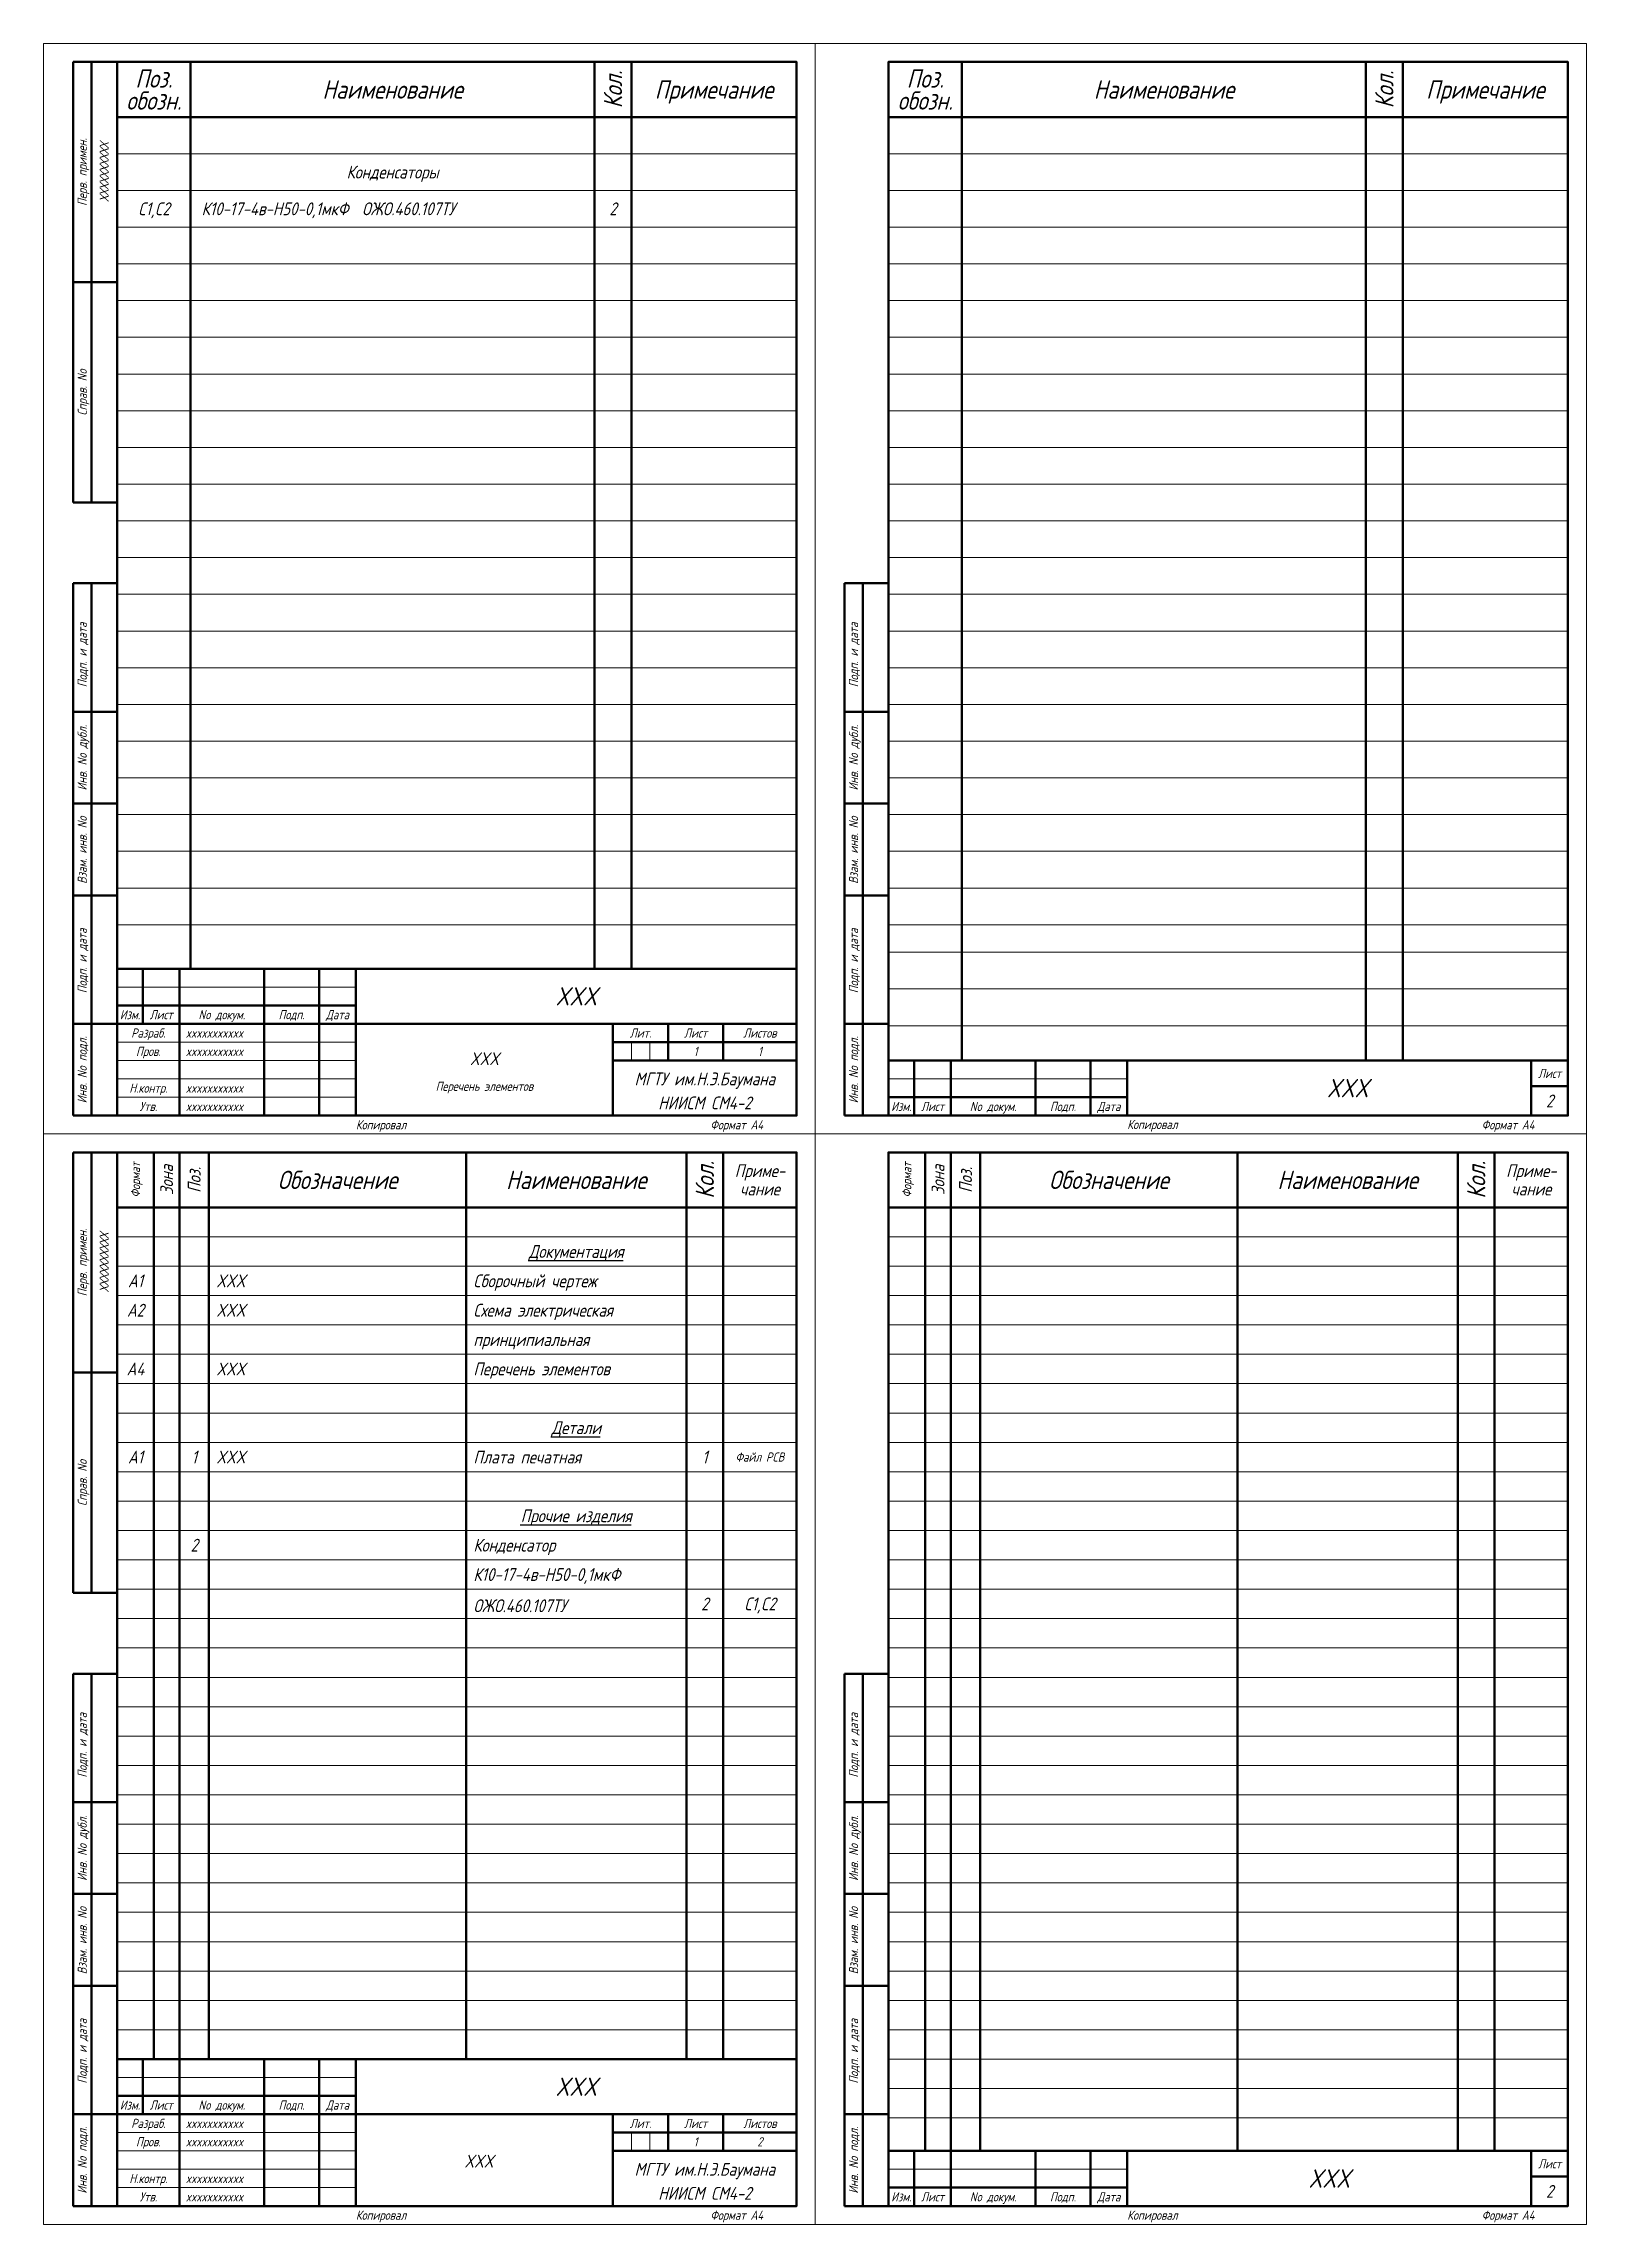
# Model space of a CAD drawing. Header units: millimetres. Extents: x 108 to 2419, y -459 to 1780.
# Drawn here: x 108 to 528, y 382 to 976 of the extents above; entities that cross this region are included whole.
import ezdxf
from ezdxf.enums import TextEntityAlignment as Align

# ---------------------------------------------------------------- set-up
doc = ezdxf.new("R2010")
doc.units = ezdxf.units.MM
for name, color, linetype, lineweight in [('OSN25', 2, 'Continuous', 20), ('OSN50', 3, 'Continuous', 50), ('TEXT', 1, 'Continuous', 30)]:
    doc.layers.add(name, color=color, linetype=linetype, lineweight=lineweight)
doc.styles.add('E', font='simplex.shx', dxfattribs={"width": 0.8, "oblique": 15})

msp = doc.modelspace()

# ---------------------------------------------------------------- texts
at = {"layer": 'TEXT', "style": 'E', "oblique": 15, "width": 0.8}
for s, height, p in [('Поз.', 5, (138.37, 966.18)), ('Поз.', 5, (348.37, 966.18)), ('обозн.', 5, (138.37, 960.18)), ('Наименование', 5, (203.37, 963.18)), ('Примечание', 5, (290.87, 963.18)), ('обозн.', 5, (348.37, 960.18)), ('Наименование', 5, (413.37, 963.18)), ('Примечание', 5, (500.87, 963.18)), ('Конденсаторы', 3.5, (203.37, 940.68)), ('C1,C2', 3.5, (138.37, 930.68)), ('2', 3.5, (263.37, 930.68)), ('XXX', 5, (253.37, 716.18)), ('Изм.', 2.5, (131.87, 711.18)), ('Разраб.', 2.5, (136.87, 706.18)), ('Лист', 2.5, (140.37, 711.18)), ('No докум.', 2.5, (156.87, 711.18)), ('Подп.', 2.5, (175.87, 711.18)), ('Дата', 2.5, (188.37, 711.18)), ('Лит.', 2.5, (270.87, 706.18)), ('Лист', 2.5, (285.87, 706.18)), ('Листов', 2.5, (303.37, 706.18)), ('Пров.', 2.5, (136.87, 701.18)), ('XXX', 3.5, (228.37, 699.18)), ('1', 2.5, (285.87, 701.18)), ('1', 2.5, (303.37, 701.18)), ('МГТУ им.Н.Э.Баумана', 3.5, (288.37, 693.68)), ('Лист', 2.5, (518.37, 695.18)), ('Н.контр.', 2.5, (136.87, 691.18)), ('Перечень элементов', 2.5, (228.37, 691.68)), ('XXX', 5, (463.37, 691.18)), ('2', 3.5, (518.37, 687.68)), ('Утв.', 2.5, (136.87, 686.18)), ('НИИСМ СМ4-2', 3.5, (288.37, 687.14)), ('Изм.', 2.5, (341.87, 686.18)), ('Лист', 2.5, (350.37, 686.18)), ('No докум.', 2.5, (366.87, 686.18)), ('Подп.', 2.5, (385.87, 686.18)), ('Дата', 2.5, (398.37, 686.18)), ('Обозначение', 5, (188.37, 666.18)), ('Наименование', 5, (253.37, 666.18)), ('Приме-', 3.5, (303.37, 668.68)), ('Обозначение', 5, (398.37, 666.18)), ('Наименование', 5, (463.37, 666.18)), ('Приме-', 3.5, (513.37, 668.68)), ('чание', 3.5, (303.37, 663.68)), ('чание', 3.5, (513.37, 663.68)), ('%%uДокументация', 3.5, (253.37, 646.68)), ('A1', 3.5, (133.37, 638.68)), ('A2', 3.5, (133.37, 630.68)), ('A4', 3.5, (133.37, 614.68)), ('%%uДетали', 3.5, (253.37, 598.68)), ('A1', 3.5, (133.37, 590.68)), ('1', 3.5, (149.37, 590.68)), ('1', 3.5, (288.37, 590.68)), ('Файл PCB', 2.5, (303.37, 590.68)), ('%%uПрочие изделия', 3.5, (253.37, 574.68)), ('2', 3.5, (149.37, 566.68)), ('2', 3.5, (288.37, 550.68)), ('C1,C2', 3.5, (303.37, 550.68)), ('XXX', 5, (253.37, 419.18)), ('Изм.', 2.5, (131.87, 414.18)), ('Разраб.', 2.5, (136.87, 409.18)), ('Лист', 2.5, (140.37, 414.18)), ('No докум.', 2.5, (156.87, 414.18)), ('Подп.', 2.5, (175.87, 414.18)), ('Дата', 2.5, (188.37, 414.18)), ('Лит.', 2.5, (270.87, 409.18)), ('Лист', 2.5, (285.87, 409.18)), ('Листов', 2.5, (303.37, 409.18)), ('Пров.', 2.5, (136.87, 404.18)), ('1', 2.5, (285.87, 404.18)), ('2', 2.5, (303.37, 404.18)), ('XXX', 3.5, (226.86, 398.9)), ('МГТУ им.Н.Э.Баумана', 3.5, (288.37, 396.68)), ('Лист', 2.5, (518.37, 398.18)), ('Н.контр.', 2.5, (136.87, 394.18)), ('XXX', 5, (458.37, 394.18)), ('2', 3.5, (518.37, 390.68)), ('Утв.', 2.5, (136.87, 389.18)), ('НИИСМ СМ4-2', 3.5, (288.37, 390.14)), ('Изм.', 2.5, (341.87, 389.18)), ('Лист', 2.5, (350.37, 389.18)), ('No докум.', 2.5, (366.87, 389.18)), ('Подп.', 2.5, (385.87, 389.18)), ('Дата', 2.5, (398.37, 389.18))]:
    msp.add_text(s, height=height, dxfattribs=at).set_placement(p, align=Align.MIDDLE_CENTER)
for s, height, p in [('Кол.', 5, (263.37, 963.18)), ('Кол.', 5, (473.37, 963.18)), ('Перв. примен.', 2.5, (118.87, 940.68)), ('ХХХХХХХХХХ', 2.5, (124.87, 940.68)), ('Справ. No', 2.5, (118.87, 880.68)), ('Подп. и дата', 2.5, (118.87, 809.18)), ('Подп. и дата', 2.5, (328.87, 809.18)), ('Инв. No дубл.', 2.5, (118.87, 781.17)), ('Инв. No дубл.', 2.5, (328.87, 781.17)), ('Взам. инв. No', 2.5, (118.87, 756.01)), ('Взам. инв. No', 2.5, (328.87, 756.01)), ('Подп. и дата', 2.5, (118.87, 725.84)), ('Подп. и дата', 2.5, (328.87, 725.84)), ('Инв. No подл.', 2.5, (118.87, 696.17)), ('Инв. No подл.', 2.5, (328.87, 696.17)), ('Формат', 2.5, (133.37, 666.18)), ('Формат', 2.5, (343.37, 666.18)), ('Зона', 3.5, (141.87, 666.18)), ('Поз.', 3.5, (149.37, 666.18)), ('Кол.', 5, (288.37, 666.18)), ('Зона', 3.5, (351.87, 666.18)), ('Поз.', 3.5, (359.37, 666.18)), ('Кол.', 5, (498.37, 666.18)), ('Перв. примен.', 2.5, (118.87, 643.68)), ('ХХХХХХХХХХ', 2.5, (124.87, 643.68)), ('Справ. No', 2.5, (118.87, 583.68)), ('Подп. и дата', 2.5, (118.87, 512.18)), ('Подп. и дата', 2.5, (328.87, 512.18)), ('Инв. No дубл.', 2.5, (118.87, 484.17)), ('Инв. No дубл.', 2.5, (328.87, 484.17)), ('Взам. инв. No', 2.5, (118.87, 459.01)), ('Взам. инв. No', 2.5, (328.87, 459.01)), ('Подп. и дата', 2.5, (118.87, 428.84)), ('Подп. и дата', 2.5, (328.87, 428.84)), ('Инв. No подл.', 2.5, (118.87, 399.17)), ('Инв. No подл.', 2.5, (328.87, 399.17))]:
    msp.add_text(s, height=height, rotation=90, dxfattribs=at).set_placement(p, align=Align.MIDDLE_CENTER)
for s, height, p in [('К10-17-4в-Н50-0,1мкФ  ОЖО.460.107ТУ', 3.5, (151.37, 930.68)), ('xxxxxxxxxxx', 2.5, (147.07, 706.18)), ('xxxxxxxxxxx', 2.5, (147.07, 701.18)), ('xxxxxxxxxxx', 2.5, (147.07, 691.18)), ('xxxxxxxxxxx', 2.5, (147.07, 686.18)), ('XXX', 3.5, (155.37, 638.68)), ('Сборочный чертеж', 3.5, (225.37, 638.68)), ('XXX', 3.5, (155.37, 630.68)), ('Схема электрическая', 3.5, (225.37, 630.68)), ('принципиальная', 3.5, (225.37, 622.68)), ('XXX', 3.5, (155.37, 614.68)), ('Перечень элементов', 3.5, (225.37, 614.68)), ('XXX', 3.5, (155.37, 590.68)), ('Плата печатная', 3.5, (225.37, 590.68)), ('Конденсатор', 3.5, (225.37, 566.68)), ('К10-17-4в-Н50-0,1мкФ', 3.5, (225.37, 558.68)), ('ОЖО.460.107ТУ', 3.5, (225.37, 550.18)), ('xxxxxxxxxxx', 2.5, (147.07, 409.18)), ('xxxxxxxxxxx', 2.5, (147.07, 404.18)), ('xxxxxxxxxxx', 2.5, (147.07, 394.18)), ('xxxxxxxxxxx', 2.5, (147.07, 389.18))]:
    msp.add_text(s, height=height, dxfattribs=at).set_placement(p, align=Align.MIDDLE_LEFT)
at = {"layer": 'TEXT', "linetype": 'Continuous', "style": 'E', "oblique": 15, "width": 0.8}
for s, p in [('Копировал', (193.37, 679.93)), ('Формат A4', (289.87, 679.93)), ('Копировал', (403.37, 680.01)), ('Формат A4', (499.87, 679.93)), ('Копировал', (193.37, 382.93)), ('Формат A4', (289.87, 382.93)), ('Копировал', (403.37, 382.93)), ('Формат A4', (499.87, 382.93))]:
    msp.add_text(s, height=2.5, dxfattribs=at).set_placement(p)

# ---------------------------------------------------------------- linework, layer by layer
at = {"layer": 'OSN25'}
for p, q in [((128.37, 945.68), (313.37, 945.68)), ((338.37, 945.68), (523.37, 945.68)), ((128.37, 935.68), (313.37, 935.68)), ((338.37, 935.68), (523.37, 935.68)), ((128.37, 925.68), (313.37, 925.68)), ((338.37, 925.68), (523.37, 925.68)), ((128.37, 915.68), (313.37, 915.68)), ((338.37, 915.68), (523.37, 915.68)), ((128.37, 905.68), (313.37, 905.68)), ((338.37, 905.68), (523.37, 905.68)), ((128.37, 895.68), (313.37, 895.68)), ((338.37, 895.68), (523.37, 895.68)), ((128.37, 885.68), (313.37, 885.68)), ((338.37, 885.68), (523.37, 885.68)), ((128.37, 875.68), (313.37, 875.68)), ((338.37, 875.68), (523.37, 875.68)), ((128.37, 865.68), (313.37, 865.68)), ((338.37, 865.68), (523.37, 865.68)), ((128.37, 855.68), (313.37, 855.68)), ((338.37, 855.68), (523.37, 855.68)), ((128.37, 845.68), (313.37, 845.68)), ((338.37, 845.68), (523.37, 845.68)), ((128.37, 835.68), (313.37, 835.68)), ((338.37, 835.68), (523.37, 835.68)), ((128.37, 825.68), (313.37, 825.68)), ((338.37, 825.68), (523.37, 825.68)), ((128.37, 815.68), (313.37, 815.68)), ((338.37, 815.68), (523.37, 815.68)), ((128.37, 805.68), (313.37, 805.68)), ((338.37, 805.68), (523.37, 805.68)), ((128.37, 795.68), (313.37, 795.68)), ((338.37, 795.68), (523.37, 795.68)), ((128.37, 785.68), (313.37, 785.68)), ((338.37, 785.68), (523.37, 785.68)), ((128.37, 775.68), (313.37, 775.68)), ((338.37, 775.68), (523.37, 775.68)), ((128.37, 765.68), (313.37, 765.68)), ((338.37, 765.68), (523.37, 765.68)), ((128.37, 755.68), (313.37, 755.68)), ((338.37, 755.68), (523.37, 755.68)), ((128.37, 745.68), (313.37, 745.68)), ((338.37, 745.68), (523.37, 745.68)), ((128.37, 735.68), (313.37, 735.68)), ((338.37, 735.68), (523.37, 735.68)), ((338.37, 728.18), (523.37, 728.18)), ((128.37, 718.68), (193.37, 718.68)), ((338.37, 718.18), (523.37, 718.18)), ((338.37, 708.18), (523.37, 708.18)), ((128.37, 703.68), (193.37, 703.68)), ((268.37, 703.68), (268.37, 698.68)), ((273.37, 703.68), (273.37, 698.68)), ((128.37, 698.68), (193.37, 698.68)), ((128.37, 693.68), (193.37, 693.68)), ((338.37, 693.68), (403.37, 693.68)), ((128.37, 688.68), (193.37, 688.68)), ((128.37, 650.68), (313.37, 650.68)), ((338.37, 650.68), (523.37, 650.68)), ((128.37, 642.68), (313.37, 642.68)), ((338.37, 642.68), (523.37, 642.68)), ((128.37, 634.68), (313.37, 634.68)), ((338.37, 634.68), (523.37, 634.68)), ((128.37, 626.68), (313.37, 626.68)), ((128.37, 626.68), (313.37, 626.68)), ((338.37, 626.68), (523.37, 626.68)), ((338.37, 626.68), (523.37, 626.68)), ((128.37, 618.68), (313.37, 618.68)), ((338.37, 618.68), (523.37, 618.68)), ((128.37, 610.68), (313.37, 610.68)), ((338.37, 610.68), (523.37, 610.68)), ((128.37, 602.68), (313.37, 602.68)), ((338.37, 602.68), (523.37, 602.68)), ((128.37, 594.68), (313.37, 594.68)), ((338.37, 594.68), (523.37, 594.68)), ((128.37, 586.68), (313.37, 586.68)), ((338.37, 586.68), (523.37, 586.68)), ((128.37, 578.68), (313.37, 578.68)), ((338.37, 578.68), (523.37, 578.68)), ((128.37, 570.68), (313.37, 570.68)), ((338.37, 570.68), (523.37, 570.68)), ((128.37, 562.68), (313.37, 562.68)), ((338.37, 562.68), (523.37, 562.68)), ((128.37, 554.68), (313.37, 554.68)), ((338.37, 554.68), (523.37, 554.68)), ((128.37, 546.68), (313.37, 546.68)), ((338.37, 546.68), (523.37, 546.68)), ((128.37, 538.68), (313.37, 538.68)), ((338.37, 538.68), (523.37, 538.68)), ((128.37, 530.68), (313.37, 530.68)), ((338.37, 530.68), (523.37, 530.68)), ((128.37, 522.68), (313.37, 522.68)), ((338.37, 522.68), (523.37, 522.68)), ((128.37, 514.68), (313.37, 514.68)), ((338.37, 514.68), (523.37, 514.68)), ((128.37, 506.68), (313.37, 506.68)), ((338.37, 506.68), (523.37, 506.68)), ((128.37, 498.68), (313.37, 498.68)), ((338.37, 498.68), (523.37, 498.68)), ((128.37, 490.68), (313.37, 490.68)), ((338.37, 490.68), (523.37, 490.68)), ((128.37, 482.68), (313.37, 482.68)), ((338.37, 482.68), (523.37, 482.68)), ((128.37, 474.68), (313.37, 474.68)), ((338.37, 474.68), (523.37, 474.68)), ((128.37, 466.68), (313.37, 466.68)), ((338.37, 466.68), (523.37, 466.68)), ((128.37, 458.68), (313.37, 458.68)), ((338.37, 458.68), (523.37, 458.68)), ((128.37, 450.68), (313.37, 450.68)), ((338.37, 450.68), (523.37, 450.68)), ((128.37, 442.68), (313.37, 442.68)), ((338.37, 442.68), (523.37, 442.68)), ((128.37, 434.68), (313.37, 434.68)), ((338.37, 434.68), (523.37, 434.68)), ((338.37, 426.68), (523.37, 426.68)), ((128.37, 421.68), (193.37, 421.68)), ((338.37, 418.68), (523.37, 418.68)), ((338.37, 410.68), (523.37, 410.68)), ((128.37, 406.68), (193.37, 406.68)), ((268.37, 406.68), (268.37, 401.68)), ((273.37, 406.68), (273.37, 401.68)), ((128.37, 401.68), (193.37, 401.68)), ((128.37, 396.68), (193.37, 396.68)), ((338.37, 396.68), (403.37, 396.68)), ((128.37, 391.68), (193.37, 391.68))]:
    msp.add_line(p, q, dxfattribs=at)
for points in [[(108.37, 678.68), (318.37, 678.68), (318.37, 975.68), (108.37, 975.68)], [(318.37, 678.68), (528.37, 678.68), (528.37, 975.68), (318.37, 975.68)], [(528.37, 678.68), (528.37, 678.68), (528.37, 975.68), (528.37, 975.68)], [(528.37, 678.68), (528.37, 678.68), (528.37, 975.68), (528.37, 975.68)], [(108.37, 381.68), (318.37, 381.68), (318.37, 678.68), (108.37, 678.68)], [(318.37, 381.68), (528.37, 381.68), (528.37, 678.68), (318.37, 678.68)]]:
    msp.add_lwpolyline(points, close=True, dxfattribs=at)
at = {"layer": 'OSN50'}
for p, q in [((121.37, 970.68), (121.37, 850.68)), ((148.37, 970.68), (148.37, 723.68)), ((258.37, 970.68), (258.37, 723.68)), ((268.37, 970.68), (268.37, 723.68)), ((358.37, 970.68), (358.37, 698.68)), ((468.37, 970.68), (468.37, 698.68)), ((478.37, 970.68), (478.37, 698.68)), ((128.37, 955.68), (313.37, 955.68)), ((338.37, 955.68), (523.37, 955.68)), ((121.37, 683.68), (121.37, 828.68)), ((331.37, 683.68), (331.37, 828.68)), ((128.37, 723.68), (313.37, 723.68)), ((135.37, 723.68), (135.37, 708.68)), ((145.37, 723.68), (145.37, 683.68)), ((168.37, 723.68), (168.37, 683.68)), ((183.37, 723.68), (183.37, 683.68)), ((193.37, 723.68), (193.37, 683.68)), ((128.37, 713.68), (193.37, 713.68)), ((128.37, 708.68), (193.37, 708.68)), ((193.37, 708.68), (313.37, 708.68)), ((263.37, 708.68), (263.37, 683.68)), ((278.37, 708.68), (278.37, 698.68)), ((293.37, 708.68), (293.37, 698.68)), ((263.37, 703.68), (313.37, 703.68)), ((263.37, 698.68), (313.37, 698.68)), ((338.37, 698.68), (523.37, 698.68)), ((345.37, 698.68), (345.37, 683.68)), ((355.37, 698.68), (355.37, 683.68)), ((378.37, 698.68), (378.37, 683.68)), ((393.37, 698.68), (393.37, 683.68)), ((403.37, 698.68), (403.37, 683.68)), ((513.37, 698.68), (513.37, 683.68)), ((513.37, 691.68), (523.37, 691.68)), ((338.37, 688.68), (403.37, 688.68)), ((121.37, 673.68), (121.37, 553.68)), ((138.37, 673.68), (138.37, 426.68)), ((145.37, 673.68), (145.37, 426.68)), ((153.37, 673.68), (153.37, 426.68)), ((223.37, 673.68), (223.37, 426.68)), ((283.37, 673.68), (283.37, 426.68)), ((293.37, 673.68), (293.37, 426.68)), ((348.37, 673.68), (348.37, 401.68)), ((355.37, 673.68), (355.37, 401.68)), ((363.37, 673.68), (363.37, 401.68)), ((433.37, 673.68), (433.37, 401.68)), ((493.37, 673.68), (493.37, 401.68)), ((503.37, 673.68), (503.37, 401.68)), ((128.37, 658.68), (313.37, 658.68)), ((338.37, 658.68), (523.37, 658.68)), ((121.37, 386.68), (121.37, 531.68)), ((331.37, 386.68), (331.37, 531.68)), ((128.37, 426.68), (313.37, 426.68)), ((135.37, 426.68), (135.37, 411.68)), ((145.37, 426.68), (145.37, 386.68)), ((168.37, 426.68), (168.37, 386.68)), ((183.37, 426.68), (183.37, 386.68)), ((193.37, 426.68), (193.37, 386.68)), ((128.37, 416.68), (193.37, 416.68)), ((128.37, 411.68), (193.37, 411.68)), ((193.37, 411.68), (313.37, 411.68)), ((263.37, 411.68), (263.37, 386.68)), ((278.37, 411.68), (278.37, 401.68)), ((293.37, 411.68), (293.37, 401.68)), ((263.37, 406.68), (313.37, 406.68)), ((263.37, 401.68), (313.37, 401.68)), ((338.37, 401.68), (523.37, 401.68)), ((345.37, 401.68), (345.37, 386.68)), ((355.37, 401.68), (355.37, 386.68)), ((378.37, 401.68), (378.37, 386.68)), ((393.37, 401.68), (393.37, 386.68)), ((403.37, 401.68), (403.37, 386.68)), ((513.37, 401.68), (513.37, 386.68)), ((513.37, 394.68), (523.37, 394.68)), ((338.37, 391.68), (403.37, 391.68))]:
    msp.add_line(p, q, dxfattribs=at)
for points in [[(116.37, 970.68), (116.37, 850.68)], [(128.37, 970.68), (116.37, 970.68)], [(128.37, 910.68), (116.37, 910.68)], [(116.37, 850.68), (128.37, 850.68)], [(128.37, 828.68), (116.37, 828.68)], [(116.37, 683.68), (116.37, 828.68)], [(326.37, 683.68), (326.37, 828.68)], [(338.37, 828.68), (326.37, 828.68)], [(128.37, 793.68), (116.37, 793.68)], [(338.37, 793.68), (326.37, 793.68)], [(128.37, 768.68), (116.37, 768.68)], [(338.37, 768.68), (326.37, 768.68)], [(128.37, 743.68), (116.37, 743.68)], [(338.37, 743.68), (326.37, 743.68)], [(128.37, 708.68), (116.37, 708.68)], [(338.37, 708.68), (326.37, 708.68)], [(128.37, 683.68), (116.37, 683.68)], [(338.37, 683.68), (326.37, 683.68)], [(128.37, 673.68), (116.37, 673.68)], [(116.37, 673.68), (116.37, 553.68)], [(128.37, 613.68), (116.37, 613.68)], [(116.37, 553.68), (128.37, 553.68)], [(116.37, 386.68), (116.37, 531.68)], [(128.37, 531.68), (116.37, 531.68)], [(338.37, 531.68), (326.37, 531.68)], [(326.37, 386.68), (326.37, 531.68)], [(128.37, 496.68), (116.37, 496.68)], [(338.37, 496.68), (326.37, 496.68)], [(128.37, 471.68), (116.37, 471.68)], [(338.37, 471.68), (326.37, 471.68)], [(128.37, 446.68), (116.37, 446.68)], [(338.37, 446.68), (326.37, 446.68)], [(128.37, 411.68), (116.37, 411.68)], [(338.37, 411.68), (326.37, 411.68)], [(128.37, 386.68), (116.37, 386.68)], [(338.37, 386.68), (326.37, 386.68)]]:
    msp.add_lwpolyline(points, dxfattribs=at)
for points in [[(128.37, 683.68), (313.37, 683.68), (313.37, 970.68), (128.37, 970.68)], [(338.37, 683.68), (523.37, 683.68), (523.37, 970.68), (338.37, 970.68)], [(128.37, 386.68), (313.37, 386.68), (313.37, 673.68), (128.37, 673.68)], [(338.37, 386.68), (523.37, 386.68), (523.37, 673.68), (338.37, 673.68)]]:
    msp.add_lwpolyline(points, close=True, dxfattribs=at)

msp.set_redraw_order([(e.dxf.handle, doc.entitydb.next_handle()) for e in msp.query("TEXT MTEXT ATTDEF DIMENSION ARC_DIMENSION")])  # texts and dimensions are drawn at this point

doc.saveas('drawing.dxf')
